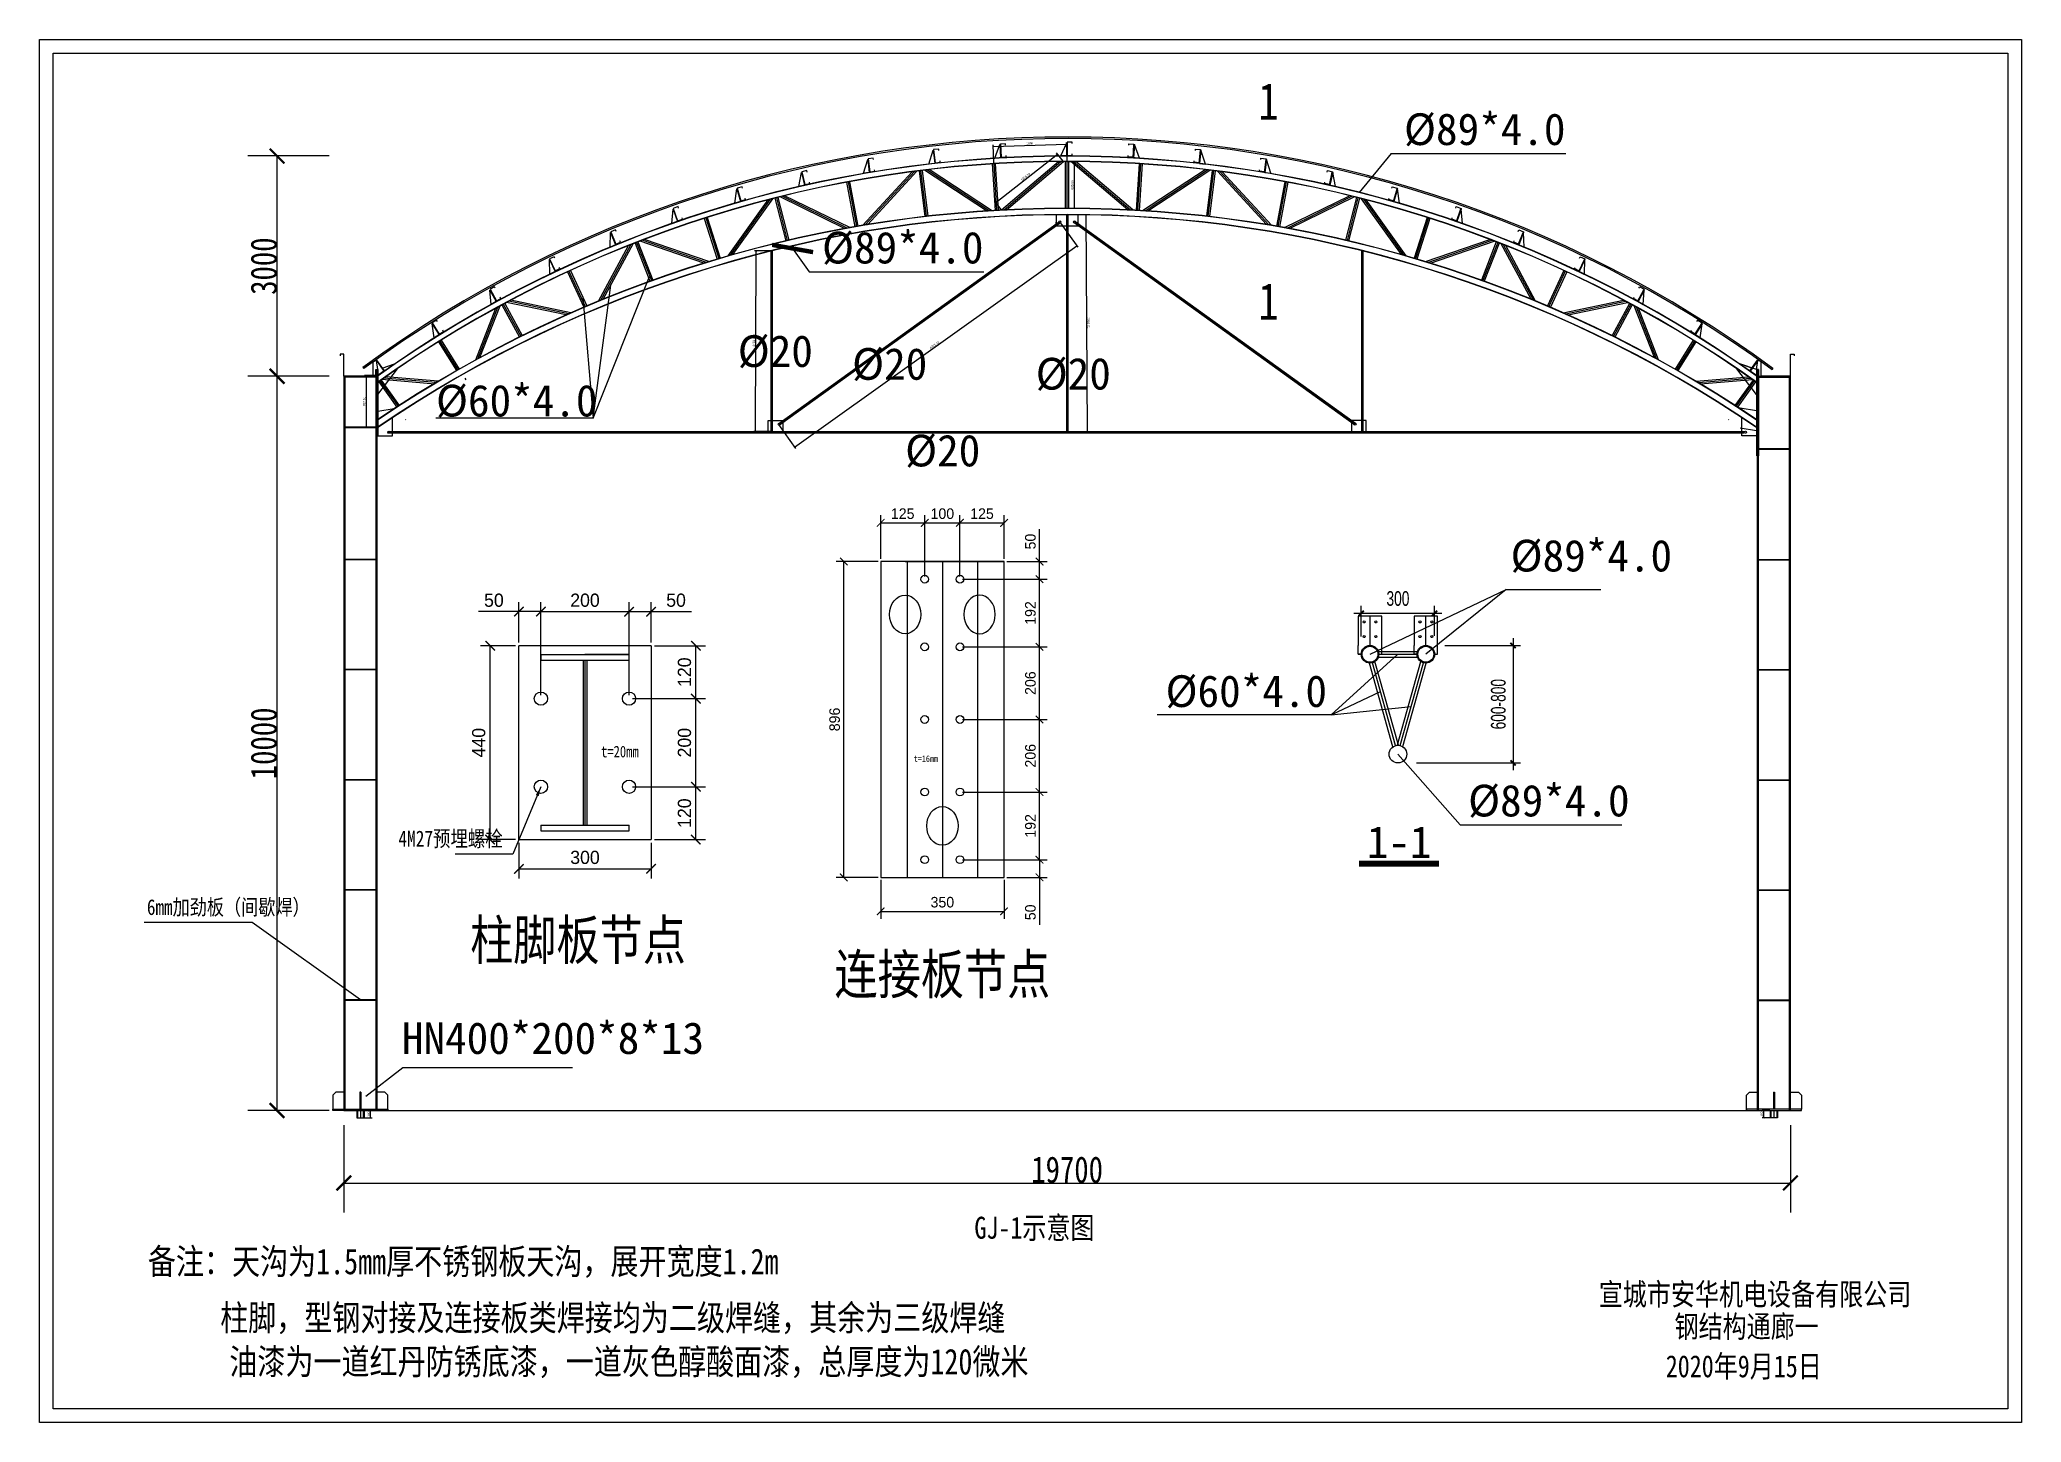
# Model space of a CAD drawing. Header units: millimetres. Extents: x 92079 to 624077, y -488988 to -181668.
# Drawn here: x 92079 to 119066, y -370951 to -352119 of the extents above; entities that cross this region are included whole.
import ezdxf

# ---------------------------------------------------------------- set-up
doc = ezdxf.new("R2010")
doc.units = ezdxf.units.MM
doc.header["$PDMODE"] = 1
for name, color, linetype in [('DIM', 3, 'Continuous'), ('PUB_TEXT', 7, 'Continuous'), ('粗线', 7, 'Continuous')]:
    doc.layers.add(name, color=color, linetype=linetype)
doc.styles.add('H1', font='')
doc.styles.add('HCJG_Dim', font='HCJG.shx', dxfattribs={"width": 0.7, "bigfont": 'hztxt.shx'})
doc.styles.get("Standard").update_dxf_attribs({"font": 'qlctxt.shx', "bigfont": 'qlchzt.shx'})
doc.styles.add('STYLE1', font='', dxfattribs={"width": 0.8})
doc.styles.add('仿宋', font='', dxfattribs={"width": 0.8})
doc.styles.get('H1').set_extended_font_data('SimSun')
doc.styles.get('STYLE1').set_extended_font_data('SimSun')
doc.styles.get('仿宋').set_extended_font_data('FangSong_GB2312')
doc.dimstyles.new('HCJG_100_100', dxfattribs={"dimtxt": 300, "dimasz": 100, "dimexe": 100, "dimexo": 250, "dimgap": 100, "dimtad": 1, "dimdec": 0, "dimzin": 0, "dimdsep": 46, "dimtxsty": 'HCJG_Dim', "dimblk": 'ArchTick', "dimcen": 0, "dimdle": 100, "dimclrd": 3, "dimclre": 3, "dimclrt": 7, "dimadec": 0, "dimazin": 0, "dimtfac": 1, "dimtdec": 0, "dimtix": 1, "dimtmove": 2, "dimatfit": 3, "dimfxl": 1, "dimtolj": 1, "dimtzin": 0, "dimarcsym": 0})
doc.dimstyles.new('副本 ISO-25', dxfattribs={"dimtxt": 250, "dimasz": 400, "dimexe": 400, "dimexo": 200, "dimgap": 0.3, "dimtad": 1, "dimtoh": 1, "dimdec": 0, "dimtxsty": '仿宋', "dimblk": 'ARCHTICK', "dimcen": 25, "dimaunit": 1, "dimadec": 3, "dimazin": 0, "dimtfac": 1, "dimtdec": 0, "dimtmove": 0, "dimatfit": 3, "dimldrblk": 'ARCHTICK', "dimfxl": 1, "dimarcsym": 0})
doc.dimstyles.new('大样图Standard', dxfattribs={"dimscale": 120, "dimtxt": 0.25, "dimasz": 0.18, "dimexe": 0.18, "dimexo": 0.0625, "dimgap": 0.09, "dimtad": 1, "dimdsep": 46, "dimtxsty": 'Standard', "dimblk": 'ARCHTICK', "dimcen": 0.09, "dimadec": 0, "dimazin": 0, "dimtfac": 1, "dimtofl": 0, "dimtmove": 0, "dimatfit": 3, "dimfxl": 1, "dimtolj": 1, "dimtzin": 0, "dimarcsym": 0})

msp = doc.modelspace()

# ---------------------------------------------------------------- texts
at = {"layer": 'PUB_TEXT', "style": 'H1'}
for s, p in [('%%C89*4.0', (110658.426, -353554.723)), ('%%C89*4.0', (102732.773, -355167.598)), ('%%C20', (101585.123, -356576.987)), ('%%C20', (103142.403, -356751.737)), ('%%C20', (105642.838, -356884.93)), ('%%C60*4.0', (97476.049, -357251.652)), ('%%C20', (103864.372, -357931.158)), ('%%C89*4.0', (112109.938, -359362.617)), ('%%C60*4.0', (107410.724, -361207.817)), ('%%C89*4.0', (111530.968, -362698.711)), ('1-1', (110151.913, -363263.748)), ('HN400*200*8*13', (97012.522, -365933.378))]:
    msp.add_text(s, height=432, dxfattribs=at).set_placement(p)
at = {"layer": '粗线', "color": 7, "style": 'STYLE1', "width": 0.8}
for s, height, p in [('1', 500.821, (108677.915, -353209.933)), ('1', 500.821, (108677.915, -355935.184)), ('t=16mm', 88.1672, (103982.442, -361955.728)), ('6mm加劲板（间歇焊）', 213.85387, (93540.174, -364040.363)), ('柱脚板节点', 538.6448, (97940.617, -364650.292)), ('连接板节点', 538.6448, (102902.999, -365116.843))]:
    msp.add_text(s, height=height, dxfattribs=at).set_placement(p)
at = {"layer": '粗线', "attachment_point": 1, "style": 'STYLE1'}
for s, insert, char_height in [('GJ-1示意图', (104808.499, -368150.265), 300), ('备注：天沟为1.5mm厚不锈钢板天沟，展开宽度1.2m', (93552.758, -368583.672), 350), ('宣城市安华机电设备有限公司', (113311.44, -369056.203), 300), ('柱脚，型钢对接及连接板类焊接均为二级焊缝，其余为三级焊缝', (94536.967, -369350.305), 350), ('钢结构通廊一', (114342.831, -369494.906), 300), ('油漆为一道红丹防锈底漆，一道灰色醇酸面漆，总厚度为120微米', (94662.087, -369948.594), 350), ('2020年9月15日', (114223.228, -370036.599), 300)]:
    msp.add_mtext_dynamic_manual_height_columns(s, width=980, gutter_width=460, heights=[20], dxfattribs=dict(at, insert=insert, char_height=char_height)).dxf.set("width", 13350.72205)

# ---------------------------------------------------------------- blocks, each defined once
blk = doc.blocks.new('_ArchTick')
at = {"color": 0, "linetype": 'ByBlock', "const_width": 0.15}
blk.add_lwpolyline([(-0.5, -0.5), (0.5, 0.5)], dxfattribs=at)
blk = doc.blocks.new('*D528')
at = {"layer": 'Defpoints', "color": 0}
for p in [(95312, -356704), (96221, -356704), (96221, -366704)]:
    blk.add_point(p, dxfattribs=at)
at = {"layer": '粗线', "color": 0, "lineweight": -2}
for p, q in [((96021, -356704), (94912, -356704)), ((95312, -366704), (95312, -356704)), ((96021, -366704), (94912, -366704))]:
    blk.add_line(p, q, dxfattribs=at)
at = {"layer": '粗线', "color": 0, "lineweight": -2, "xscale": 200, "yscale": 200, "zscale": 200}
for p, rotation in [((95312, -356704), 90), ((95312, -366704), 270)]:
    blk.add_blockref('_ArchTick', p, dxfattribs=dict(at, rotation=rotation))
at = {"layer": '粗线', "color": 0, "insert": (95133, -361704), "char_height": 359, "attachment_point": 5, "rotation": 90, "style": '仿宋'}
blk.add_mtext('10000', dxfattribs=at)
blk = doc.blocks.new('*D529')
at = {"layer": 'Defpoints', "color": 0}
for p in [(96221, -366704), (115921, -366704), (115921, -367691)]:
    blk.add_point(p, dxfattribs=at)
at = {"layer": '粗线', "color": 0, "lineweight": -2}
for p, q in [((96221, -366904), (96221, -368091)), ((115921, -366904), (115921, -368091)), ((96221, -367691), (115921, -367691))]:
    blk.add_line(p, q, dxfattribs=at)
at = {"layer": '粗线', "color": 0, "lineweight": -2, "xscale": 200, "yscale": 200, "zscale": 200, "rotation": 180}
blk.add_blockref('_ArchTick', (96221, -367691), dxfattribs=at)
at = {"layer": '粗线', "color": 0, "lineweight": -2, "xscale": 200, "yscale": 200, "zscale": 200}
blk.add_blockref('_ArchTick', (115921, -367691), dxfattribs=at)
at = {"layer": '粗线', "color": 0, "insert": (106071, -367511), "char_height": 359, "attachment_point": 5, "style": '仿宋'}
blk.add_mtext('19700', dxfattribs=at)
blk = doc.blocks.new('ArchTick')
at = {"color": 0, "const_width": 0.5}
blk.add_lwpolyline([(-0.71, -0.71), (0.71, 0.71)], dxfattribs=at)
blk = doc.blocks.new('*D530')
at = {"layer": 'Defpoints', "color": 0}
for p in [(111076, -359932), (110076, -360498), (111076, -360490)]:
    blk.add_point(p, dxfattribs=at)
at = {"layer": 'DIM', "color": 3, "lineweight": 0}
blk.add_line((109976, -359932), (111176, -359932), dxfattribs=at)
at = {"layer": 'DIM', "color": 3, "lineweight": -2}
for p, q in [((110076, -360248), (110076, -359832)), ((111076, -360240), (111076, -359832))]:
    blk.add_line(p, q, dxfattribs=at)
at = {"layer": 'DIM', "color": 3, "lineweight": 0, "xscale": 50, "yscale": 50, "zscale": 50, "rotation": 180}
blk.add_blockref('ArchTick', (110076, -359932), dxfattribs=at)
at = {"layer": 'DIM', "color": 3, "lineweight": 0, "xscale": 50, "yscale": 50, "zscale": 50}
blk.add_blockref('ArchTick', (111076, -359932), dxfattribs=at)
at = {"layer": 'DIM', "color": 7, "insert": (110576, -359732), "char_height": 200, "attachment_point": 5, "style": 'HCJG_Dim'}
blk.add_mtext('\\A1;300', dxfattribs=at)
blk = doc.blocks.new('*D531')
at = {"layer": 'Defpoints', "color": 0}
for p in [(110963, -360370), (110581, -361970), (112144, -361970)]:
    blk.add_point(p, dxfattribs=at)
at = {"layer": 'DIM', "color": 3, "lineweight": 0}
blk.add_line((112144, -360270), (112144, -362070), dxfattribs=at)
at = {"layer": 'DIM', "color": 3, "lineweight": -2}
for p, q in [((111213, -360370), (112244, -360370)), ((110831, -361970), (112244, -361970))]:
    blk.add_line(p, q, dxfattribs=at)
at = {"layer": 'DIM', "color": 3, "lineweight": 0, "xscale": 50, "yscale": 50, "zscale": 50}
for p, rotation in [((112144, -360370), 90), ((112144, -361970), 270)]:
    blk.add_blockref('ArchTick', p, dxfattribs=dict(at, rotation=rotation))
at = {"layer": 'DIM', "color": 7, "insert": (111944, -361170), "char_height": 200, "attachment_point": 5, "rotation": 90, "style": 'HCJG_Dim'}
blk.add_mtext('\\A1;600-800', dxfattribs=at)
blk = doc.blocks.new('*D527')
at = {"layer": 'Defpoints', "color": 0}
for p in [(95312, -353704), (96221, -353704), (96221, -356704)]:
    blk.add_point(p, dxfattribs=at)
at = {"layer": '粗线', "color": 0, "lineweight": -2}
for p, q in [((96021, -353704), (94912, -353704)), ((95312, -356704), (95312, -353704)), ((96021, -356704), (94912, -356704))]:
    blk.add_line(p, q, dxfattribs=at)
at = {"layer": '粗线', "color": 0, "lineweight": -2, "xscale": 200, "yscale": 200, "zscale": 200}
for p, rotation in [((95312, -353704), 90), ((95312, -356704), 270)]:
    blk.add_blockref('_ArchTick', p, dxfattribs=dict(at, rotation=rotation))
at = {"layer": '粗线', "color": 0, "insert": (95133, -355204), "char_height": 359, "attachment_point": 5, "rotation": 90, "style": '仿宋'}
blk.add_mtext('3000', dxfattribs=at)
blk = doc.blocks.new('*D532')
at = {"layer": 'Defpoints', "color": 0}
for p in [(96496, -366704), (96586, -366704), (96496, -366804)]:
    blk.add_point(p, dxfattribs=at)
at = {"layer": '粗线', "color": 0, "lineweight": -2}
for p, q in [((96504, -366704), (96608, -366704)), ((96586, -366804), (96586, -366704)), ((96504, -366804), (96608, -366804))]:
    blk.add_line(p, q, dxfattribs=at)
at = {"layer": '粗线', "color": 0, "lineweight": -2, "xscale": 21.6, "yscale": 21.6, "zscale": 21.6}
for p, rotation in [((96586, -366704), 90), ((96586, -366804), 270)]:
    blk.add_blockref('_ArchTick', p, dxfattribs=dict(at, rotation=rotation))
at = {"layer": '粗线', "color": 0, "insert": (96560, -366754), "char_height": 30, "attachment_point": 5, "rotation": 90}
blk.add_mtext('\\A1;100', dxfattribs=at)
blk = doc.blocks.new('*D533')
at = {"layer": 'Defpoints', "color": 0}
for p in [(115557, -366704), (115646, -366704), (115646, -366804)]:
    blk.add_point(p, dxfattribs=at)
at = {"layer": '粗线', "color": 0, "lineweight": -2}
for p, q in [((115639, -366704), (115535, -366704)), ((115557, -366804), (115557, -366704)), ((115639, -366804), (115535, -366804))]:
    blk.add_line(p, q, dxfattribs=at)
at = {"layer": '粗线', "color": 0, "lineweight": -2, "xscale": 21.6, "yscale": 21.6, "zscale": 21.6}
for p, rotation in [((115557, -366704), 90), ((115557, -366804), 270)]:
    blk.add_blockref('_ArchTick', p, dxfattribs=dict(at, rotation=rotation))
at = {"layer": '粗线', "color": 0, "insert": (115531, -366754), "char_height": 30, "attachment_point": 5, "rotation": 90}
blk.add_mtext('\\A1;100', dxfattribs=at)
blk = doc.blocks.new('*D534')
at = {"layer": 'Defpoints', "color": 0}
for p in [(96685, -356694), (96524, -357402), (96685, -357402)]:
    blk.add_point(p, dxfattribs=at)
at = {"layer": '粗线', "color": 0, "lineweight": -2}
for p, q in [((96678, -356694), (96502, -356694)), ((96524, -356694), (96524, -357402)), ((96678, -357402), (96502, -357402))]:
    blk.add_line(p, q, dxfattribs=at)
at = {"layer": '粗线', "color": 0, "lineweight": -2, "xscale": 21.6, "yscale": 21.6, "zscale": 21.6}
for p, rotation in [((96524, -356694), 90), ((96524, -357402), 270)]:
    blk.add_blockref('_ArchTick', p, dxfattribs=dict(at, rotation=rotation))
at = {"layer": '粗线', "color": 0, "insert": (96498, -357048), "char_height": 30, "attachment_point": 5, "rotation": 90}
blk.add_mtext('\\A1;707.61', dxfattribs=at)
blk = doc.blocks.new('*D442')
at = {"layer": 'Defpoints', "color": 0}
for p in [(607184.5, -485202), (607410.2, -485202), (607309.5, -485252)]:
    blk.add_point(p, dxfattribs=at)
at = {"layer": '粗线', "color": 0, "lineweight": -2}
for p, q in [((607192, -485202), (607431.8, -485202)), ((607410.2, -485202), (607410.2, -485252)), ((607317, -485252), (607431.8, -485252)), ((607410.2, -485252), (607410.2, -485386.4))]:
    blk.add_line(p, q, dxfattribs=at)
at = {"layer": '粗线', "color": 0, "lineweight": -2, "xscale": 21.6, "yscale": 21.6, "zscale": 21.6}
for p, rotation in [((607410.2, -485202), 90), ((607410.2, -485252), 270)]:
    blk.add_blockref('_ArchTick', p, dxfattribs=dict(at, rotation=rotation))
at = {"layer": '粗线', "color": 0, "insert": (607384.4, -485351.3), "char_height": 30, "attachment_point": 5, "rotation": 90}
blk.add_mtext('\\A1;50', dxfattribs=at)
blk = doc.blocks.new('*D443')
at = {"layer": 'Defpoints', "color": 0}
for p in [(607184.5, -485010), (607410.2, -485010), (607184.5, -485202)]:
    blk.add_point(p, dxfattribs=at)
at = {"layer": '粗线', "color": 0, "lineweight": -2}
for p, q in [((607192, -485010), (607431.8, -485010)), ((607410.2, -485202), (607410.2, -485010)), ((607192, -485202), (607431.8, -485202))]:
    blk.add_line(p, q, dxfattribs=at)
at = {"layer": '粗线', "color": 0, "lineweight": -2, "xscale": 21.6, "yscale": 21.6, "zscale": 21.6}
for p, rotation in [((607410.2, -485010), 90), ((607410.2, -485202), 270)]:
    blk.add_blockref('_ArchTick', p, dxfattribs=dict(at, rotation=rotation))
at = {"layer": '粗线', "color": 0, "insert": (607384.4, -485106), "char_height": 30, "attachment_point": 5, "rotation": 90}
blk.add_mtext('\\A1;192', dxfattribs=at)
blk = doc.blocks.new('*D444')
at = {"layer": 'Defpoints', "color": 0}
for p in [(607184.5, -484804), (607410.2, -484804), (607184.5, -485010)]:
    blk.add_point(p, dxfattribs=at)
at = {"layer": '粗线', "color": 0, "lineweight": -2}
for p, q in [((607192, -484804), (607431.8, -484804)), ((607410.2, -485010), (607410.2, -484804)), ((607192, -485010), (607431.8, -485010))]:
    blk.add_line(p, q, dxfattribs=at)
at = {"layer": '粗线', "color": 0, "lineweight": -2, "xscale": 21.6, "yscale": 21.6, "zscale": 21.6}
for p, rotation in [((607410.2, -484804), 90), ((607410.2, -485010), 270)]:
    blk.add_blockref('_ArchTick', p, dxfattribs=dict(at, rotation=rotation))
at = {"layer": '粗线', "color": 0, "insert": (607384.4, -484907), "char_height": 30, "attachment_point": 5, "rotation": 90}
blk.add_mtext('\\A1;206', dxfattribs=at)
blk = doc.blocks.new('*D445')
at = {"layer": 'Defpoints', "color": 0}
for p in [(607184.5, -484598), (607410.2, -484598), (607184.5, -484804)]:
    blk.add_point(p, dxfattribs=at)
at = {"layer": '粗线', "color": 0, "lineweight": -2}
for p, q in [((607192, -484598), (607431.8, -484598)), ((607410.2, -484804), (607410.2, -484598)), ((607192, -484804), (607431.8, -484804))]:
    blk.add_line(p, q, dxfattribs=at)
at = {"layer": '粗线', "color": 0, "lineweight": -2, "xscale": 21.6, "yscale": 21.6, "zscale": 21.6}
for p, rotation in [((607410.2, -484598), 90), ((607410.2, -484804), 270)]:
    blk.add_blockref('_ArchTick', p, dxfattribs=dict(at, rotation=rotation))
at = {"layer": '粗线', "color": 0, "insert": (607384.4, -484701), "char_height": 30, "attachment_point": 5, "rotation": 90}
blk.add_mtext('\\A1;206', dxfattribs=at)
blk = doc.blocks.new('*D446')
at = {"layer": 'Defpoints', "color": 0}
for p in [(607184.5, -484406), (607410.2, -484406), (607184.5, -484598)]:
    blk.add_point(p, dxfattribs=at)
at = {"layer": '粗线', "color": 0, "lineweight": -2}
for p, q in [((607192, -484406), (607431.8, -484406)), ((607410.2, -484598), (607410.2, -484406)), ((607192, -484598), (607431.8, -484598))]:
    blk.add_line(p, q, dxfattribs=at)
at = {"layer": '粗线', "color": 0, "lineweight": -2, "xscale": 21.6, "yscale": 21.6, "zscale": 21.6}
for p, rotation in [((607410.2, -484406), 90), ((607410.2, -484598), 270)]:
    blk.add_blockref('_ArchTick', p, dxfattribs=dict(at, rotation=rotation))
at = {"layer": '粗线', "color": 0, "insert": (607384.4, -484502), "char_height": 30, "attachment_point": 5, "rotation": 90}
blk.add_mtext('\\A1;192', dxfattribs=at)
blk = doc.blocks.new('*D447')
at = {"layer": 'Defpoints', "color": 0}
for p in [(607309.5, -484356), (607410.2, -484356), (607184.5, -484406)]:
    blk.add_point(p, dxfattribs=at)
at = {"layer": '粗线', "color": 0, "lineweight": -2}
for p, q in [((607410.2, -484356), (607410.2, -484264.2)), ((607317, -484356), (607431.8, -484356)), ((607410.2, -484406), (607410.2, -484356)), ((607192, -484406), (607431.8, -484406))]:
    blk.add_line(p, q, dxfattribs=at)
at = {"layer": '粗线', "color": 0, "lineweight": -2, "xscale": 21.6, "yscale": 21.6, "zscale": 21.6}
for p, rotation in [((607410.2, -484356), 90), ((607410.2, -484406), 270)]:
    blk.add_blockref('_ArchTick', p, dxfattribs=dict(at, rotation=rotation))
at = {"layer": '粗线', "color": 0, "insert": (607384.4, -484299.3), "char_height": 30, "attachment_point": 5, "rotation": 90}
blk.add_mtext('\\A1;50', dxfattribs=at)
blk = doc.blocks.new('*D448')
at = {"layer": 'Defpoints', "color": 0}
for p in [(607084.5, -484246.1), (606959.5, -484356), (607084.5, -484406)]:
    blk.add_point(p, dxfattribs=at)
at = {"layer": '粗线', "color": 0, "lineweight": -2}
for p, q in [((606959.5, -484348.5), (606959.5, -484224.5)), ((606959.5, -484246.1), (607084.5, -484246.1)), ((607084.5, -484398.5), (607084.5, -484224.5))]:
    blk.add_line(p, q, dxfattribs=at)
at = {"layer": '粗线', "color": 0, "lineweight": -2, "xscale": 21.6, "yscale": 21.6, "zscale": 21.6, "rotation": 180}
blk.add_blockref('_ArchTick', (606959.5, -484246.1), dxfattribs=at)
at = {"layer": '粗线', "color": 0, "lineweight": -2, "xscale": 21.6, "yscale": 21.6, "zscale": 21.6}
blk.add_blockref('_ArchTick', (607084.5, -484246.1), dxfattribs=at)
at = {"layer": '粗线', "color": 0, "insert": (607022, -484220.3), "char_height": 30, "attachment_point": 5}
blk.add_mtext('\\A1;125', dxfattribs=at)
blk = doc.blocks.new('*D449')
at = {"layer": 'Defpoints', "color": 0}
for p in [(607184.5, -484246.1), (607084.5, -484406), (607184.5, -484406)]:
    blk.add_point(p, dxfattribs=at)
at = {"layer": '粗线', "color": 0, "lineweight": -2}
for p, q in [((607084.5, -484398.5), (607084.5, -484224.5)), ((607084.5, -484246.1), (607184.5, -484246.1)), ((607184.5, -484398.5), (607184.5, -484224.5))]:
    blk.add_line(p, q, dxfattribs=at)
at = {"layer": '粗线', "color": 0, "lineweight": -2, "xscale": 21.6, "yscale": 21.6, "zscale": 21.6, "rotation": 180}
blk.add_blockref('_ArchTick', (607084.5, -484246.1), dxfattribs=at)
at = {"layer": '粗线', "color": 0, "lineweight": -2, "xscale": 21.6, "yscale": 21.6, "zscale": 21.6}
blk.add_blockref('_ArchTick', (607184.5, -484246.1), dxfattribs=at)
at = {"layer": '粗线', "color": 0, "insert": (607134.5, -484220.3), "char_height": 30, "attachment_point": 5}
blk.add_mtext('\\A1;100', dxfattribs=at)
blk = doc.blocks.new('*D450')
at = {"layer": 'Defpoints', "color": 0}
for p in [(607309.5, -484246.1), (607309.5, -484356), (607184.5, -484406)]:
    blk.add_point(p, dxfattribs=at)
at = {"layer": '粗线', "color": 0, "lineweight": -2}
for p, q in [((607184.5, -484398.5), (607184.5, -484224.5)), ((607184.5, -484246.1), (607309.5, -484246.1)), ((607309.5, -484348.5), (607309.5, -484224.5))]:
    blk.add_line(p, q, dxfattribs=at)
at = {"layer": '粗线', "color": 0, "lineweight": -2, "xscale": 21.6, "yscale": 21.6, "zscale": 21.6, "rotation": 180}
blk.add_blockref('_ArchTick', (607184.5, -484246.1), dxfattribs=at)
at = {"layer": '粗线', "color": 0, "lineweight": -2, "xscale": 21.6, "yscale": 21.6, "zscale": 21.6}
blk.add_blockref('_ArchTick', (607309.5, -484246.1), dxfattribs=at)
at = {"layer": '粗线', "color": 0, "insert": (607247, -484220.3), "char_height": 30, "attachment_point": 5}
blk.add_mtext('\\A1;125', dxfattribs=at)
blk = doc.blocks.new('*D451')
at = {"layer": 'Defpoints', "color": 0}
for p in [(606854.8, -484356), (606959.5, -484356), (606959.5, -485252)]:
    blk.add_point(p, dxfattribs=at)
at = {"layer": '粗线', "color": 0, "lineweight": -2}
for p, q in [((606952, -484356), (606833.2, -484356)), ((606854.8, -485252), (606854.8, -484356)), ((606952, -485252), (606833.2, -485252))]:
    blk.add_line(p, q, dxfattribs=at)
at = {"layer": '粗线', "color": 0, "lineweight": -2, "xscale": 21.6, "yscale": 21.6, "zscale": 21.6}
for p, rotation in [((606854.8, -484356), 90), ((606854.8, -485252), 270)]:
    blk.add_blockref('_ArchTick', p, dxfattribs=dict(at, rotation=rotation))
at = {"layer": '粗线', "color": 0, "insert": (606829, -484804), "char_height": 30, "attachment_point": 5, "rotation": 90}
blk.add_mtext('\\A1;896', dxfattribs=at)
blk = doc.blocks.new('*D452')
at = {"layer": 'Defpoints', "color": 0}
for p in [(606959.5, -485252), (607309.5, -485252), (607309.5, -485348.5)]:
    blk.add_point(p, dxfattribs=at)
at = {"layer": '粗线', "color": 0, "lineweight": -2}
for p, q in [((606959.5, -485259.5), (606959.5, -485370.1)), ((607309.5, -485259.5), (607309.5, -485370.1)), ((606959.5, -485348.5), (607309.5, -485348.5))]:
    blk.add_line(p, q, dxfattribs=at)
at = {"layer": '粗线', "color": 0, "lineweight": -2, "xscale": 21.6, "yscale": 21.6, "zscale": 21.6, "rotation": 180}
blk.add_blockref('_ArchTick', (606959.5, -485348.5), dxfattribs=at)
at = {"layer": '粗线', "color": 0, "lineweight": -2, "xscale": 21.6, "yscale": 21.6, "zscale": 21.6}
blk.add_blockref('_ArchTick', (607309.5, -485348.5), dxfattribs=at)
at = {"layer": '粗线', "color": 0, "insert": (607134.5, -485322.7), "char_height": 30, "attachment_point": 5}
blk.add_mtext('\\A1;350', dxfattribs=at)
blk = doc.blocks.new('*D454')
at = {"layer": 'Defpoints', "color": 0}
for p in [(600636.3, -483748.9), (600788, -483748.9), (600686.3, -483868.9)]:
    blk.add_point(p, dxfattribs=at)
at = {"layer": '粗线', "color": 0, "lineweight": -2}
for p, q in [((600643.8, -483748.9), (600809.6, -483748.9)), ((600788, -483868.9), (600788, -483748.9)), ((600693.8, -483868.9), (600809.6, -483868.9))]:
    blk.add_line(p, q, dxfattribs=at)
at = {"layer": '粗线', "color": 0, "lineweight": -2, "xscale": 21.6, "yscale": 21.6, "zscale": 21.6}
for p, rotation in [((600788, -483748.9), 90), ((600788, -483868.9), 270)]:
    blk.add_blockref('_ArchTick', p, dxfattribs=dict(at, rotation=rotation))
at = {"layer": '粗线', "color": 0, "insert": (600762.2, -483808.9), "char_height": 30, "attachment_point": 5, "rotation": 90}
blk.add_mtext('\\A1;120', dxfattribs=at)
blk = doc.blocks.new('*D455')
at = {"layer": 'Defpoints', "color": 0}
for p in [(600636.3, -483548.9), (600788, -483548.9), (600636.3, -483748.9)]:
    blk.add_point(p, dxfattribs=at)
at = {"layer": '粗线', "color": 0, "lineweight": -2}
for p, q in [((600643.8, -483548.9), (600809.6, -483548.9)), ((600788, -483748.9), (600788, -483548.9)), ((600643.8, -483748.9), (600809.6, -483748.9))]:
    blk.add_line(p, q, dxfattribs=at)
at = {"layer": '粗线', "color": 0, "lineweight": -2, "xscale": 21.6, "yscale": 21.6, "zscale": 21.6}
for p, rotation in [((600788, -483548.9), 90), ((600788, -483748.9), 270)]:
    blk.add_blockref('_ArchTick', p, dxfattribs=dict(at, rotation=rotation))
at = {"layer": '粗线', "color": 0, "insert": (600762.2, -483648.9), "char_height": 30, "attachment_point": 5, "rotation": 90}
blk.add_mtext('\\A1;200', dxfattribs=at)
blk = doc.blocks.new('*D456')
at = {"layer": 'Defpoints', "color": 0}
for p in [(600686.3, -483428.9), (600788, -483428.9), (600636.3, -483548.9)]:
    blk.add_point(p, dxfattribs=at)
at = {"layer": '粗线', "color": 0, "lineweight": -2}
for p, q in [((600693.8, -483428.9), (600809.6, -483428.9)), ((600788, -483548.9), (600788, -483428.9)), ((600643.8, -483548.9), (600809.6, -483548.9))]:
    blk.add_line(p, q, dxfattribs=at)
at = {"layer": '粗线', "color": 0, "lineweight": -2, "xscale": 21.6, "yscale": 21.6, "zscale": 21.6}
for p, rotation in [((600788, -483428.9), 90), ((600788, -483548.9), 270)]:
    blk.add_blockref('_ArchTick', p, dxfattribs=dict(at, rotation=rotation))
at = {"layer": '粗线', "color": 0, "insert": (600762.2, -483488.9), "char_height": 30, "attachment_point": 5, "rotation": 90}
blk.add_mtext('\\A1;120', dxfattribs=at)
blk = doc.blocks.new('*D457')
at = {"layer": 'Defpoints', "color": 0}
for p in [(600436.3, -483351.5), (600386.3, -483428.9), (600436.3, -483548.9)]:
    blk.add_point(p, dxfattribs=at)
at = {"layer": '粗线', "color": 0, "lineweight": -2}
for p, q in [((600386.3, -483421.4), (600386.3, -483329.9)), ((600436.3, -483541.4), (600436.3, -483329.9)), ((600386.3, -483351.5), (600294.5, -483351.5)), ((600436.3, -483351.5), (600386.3, -483351.5))]:
    blk.add_line(p, q, dxfattribs=at)
at = {"layer": '粗线', "color": 0, "lineweight": -2, "xscale": 21.6, "yscale": 21.6, "zscale": 21.6, "rotation": 180}
blk.add_blockref('_ArchTick', (600386.3, -483351.5), dxfattribs=at)
at = {"layer": '粗线', "color": 0, "lineweight": -2, "xscale": 21.6, "yscale": 21.6, "zscale": 21.6}
blk.add_blockref('_ArchTick', (600436.3, -483351.5), dxfattribs=at)
at = {"layer": '粗线', "color": 0, "insert": (600329.6, -483325.7), "char_height": 30, "attachment_point": 5}
blk.add_mtext('\\A1;50', dxfattribs=at)
blk = doc.blocks.new('*D458')
at = {"layer": 'Defpoints', "color": 0}
for p in [(600636.3, -483351.5), (600436.3, -483548.9), (600636.3, -483548.9)]:
    blk.add_point(p, dxfattribs=at)
at = {"layer": '粗线', "color": 0, "lineweight": -2}
for p, q in [((600436.3, -483541.4), (600436.3, -483329.9)), ((600636.3, -483541.4), (600636.3, -483329.9)), ((600436.3, -483351.5), (600636.3, -483351.5))]:
    blk.add_line(p, q, dxfattribs=at)
at = {"layer": '粗线', "color": 0, "lineweight": -2, "xscale": 21.6, "yscale": 21.6, "zscale": 21.6, "rotation": 180}
blk.add_blockref('_ArchTick', (600436.3, -483351.5), dxfattribs=at)
at = {"layer": '粗线', "color": 0, "lineweight": -2, "xscale": 21.6, "yscale": 21.6, "zscale": 21.6}
blk.add_blockref('_ArchTick', (600636.3, -483351.5), dxfattribs=at)
at = {"layer": '粗线', "color": 0, "insert": (600536.3, -483325.7), "char_height": 30, "attachment_point": 5}
blk.add_mtext('\\A1;200', dxfattribs=at)
blk = doc.blocks.new('*D459')
at = {"layer": 'Defpoints', "color": 0}
for p in [(600686.3, -483351.5), (600686.3, -483428.9), (600636.3, -483548.9)]:
    blk.add_point(p, dxfattribs=at)
at = {"layer": '粗线', "color": 0, "lineweight": -2}
for p, q in [((600636.3, -483541.4), (600636.3, -483329.9)), ((600686.3, -483421.4), (600686.3, -483329.9)), ((600636.3, -483351.5), (600686.3, -483351.5)), ((600686.3, -483351.5), (600778.1, -483351.5))]:
    blk.add_line(p, q, dxfattribs=at)
at = {"layer": '粗线', "color": 0, "lineweight": -2, "xscale": 21.6, "yscale": 21.6, "zscale": 21.6, "rotation": 180}
blk.add_blockref('_ArchTick', (600636.3, -483351.5), dxfattribs=at)
at = {"layer": '粗线', "color": 0, "lineweight": -2, "xscale": 21.6, "yscale": 21.6, "zscale": 21.6}
blk.add_blockref('_ArchTick', (600686.3, -483351.5), dxfattribs=at)
at = {"layer": '粗线', "color": 0, "insert": (600743, -483325.7), "char_height": 30, "attachment_point": 5}
blk.add_mtext('\\A1;50', dxfattribs=at)
blk = doc.blocks.new('*D460')
at = {"layer": 'Defpoints', "color": 0}
for p in [(600321, -483428.9), (600386.3, -483428.9), (600386.3, -483868.9)]:
    blk.add_point(p, dxfattribs=at)
at = {"layer": '粗线', "color": 0, "lineweight": -2}
for p, q in [((600378.8, -483428.9), (600299.4, -483428.9)), ((600321, -483868.9), (600321, -483428.9)), ((600378.8, -483868.9), (600299.4, -483868.9))]:
    blk.add_line(p, q, dxfattribs=at)
at = {"layer": '粗线', "color": 0, "lineweight": -2, "xscale": 21.6, "yscale": 21.6, "zscale": 21.6}
for p, rotation in [((600321, -483428.9), 90), ((600321, -483868.9), 270)]:
    blk.add_blockref('_ArchTick', p, dxfattribs=dict(at, rotation=rotation))
at = {"layer": '粗线', "color": 0, "insert": (600295.2, -483648.9), "char_height": 30, "attachment_point": 5, "rotation": 90}
blk.add_mtext('\\A1;440', dxfattribs=at)
blk = doc.blocks.new('*D461')
at = {"layer": 'Defpoints', "color": 0}
for p in [(600386.3, -483868.9), (600686.3, -483868.9), (600686.3, -483935.3)]:
    blk.add_point(p, dxfattribs=at)
at = {"layer": '粗线', "color": 0, "lineweight": -2}
for p, q in [((600386.3, -483876.4), (600386.3, -483956.9)), ((600686.3, -483876.4), (600686.3, -483956.9)), ((600386.3, -483935.3), (600686.3, -483935.3))]:
    blk.add_line(p, q, dxfattribs=at)
at = {"layer": '粗线', "color": 0, "lineweight": -2, "xscale": 21.6, "yscale": 21.6, "zscale": 21.6, "rotation": 180}
blk.add_blockref('_ArchTick', (600386.3, -483935.3), dxfattribs=at)
at = {"layer": '粗线', "color": 0, "lineweight": -2, "xscale": 21.6, "yscale": 21.6, "zscale": 21.6}
blk.add_blockref('_ArchTick', (600686.3, -483935.3), dxfattribs=at)
at = {"layer": '粗线', "color": 0, "insert": (600536.3, -483909.5), "char_height": 30, "attachment_point": 5}
blk.add_mtext('\\A1;300', dxfattribs=at)
blk = doc.blocks.new('*D554')
at = {"layer": 'Defpoints', "color": 0}
for p in [(106071, -353780), (106071, -354416), (106166, -354416)]:
    blk.add_point(p, dxfattribs=at)
at = {"layer": '粗线', "color": 0, "lineweight": -2}
for p, q in [((106079, -353780), (106187, -353780)), ((106166, -353780), (106166, -354416)), ((106079, -354416), (106187, -354416))]:
    blk.add_line(p, q, dxfattribs=at)
at = {"layer": '粗线', "color": 0, "lineweight": -2, "xscale": 21.6, "yscale": 21.6, "zscale": 21.6}
for p, rotation in [((106166, -353780), 90), ((106166, -354416), 270)]:
    blk.add_blockref('_ArchTick', p, dxfattribs=dict(at, rotation=rotation))
at = {"layer": '粗线', "color": 0, "insert": (106140, -354098), "char_height": 30, "attachment_point": 5, "rotation": 90}
blk.add_mtext('\\A1;635.56', dxfattribs=at)
blk = doc.blocks.new('*D555')
at = {"layer": 'Defpoints', "color": 0}
for p in [(106064, -353543), (106071, -353780), (105072, -353811)]:
    blk.add_point(p, dxfattribs=at)
at = {"layer": '粗线', "color": 0, "lineweight": -2}
for p, q in [((106071, -353773), (106063, -353521)), ((105064, -353574), (106064, -353543)), ((105072, -353803), (105064, -353552))]:
    blk.add_line(p, q, dxfattribs=at)
at = {"layer": '粗线', "color": 0, "lineweight": -2, "xscale": 21.6, "yscale": 21.6, "zscale": 21.6}
for p, rotation in [((105064, -353574), 181.7740733850269), ((106064, -353543), 1.774073385026833)]:
    blk.add_blockref('_ArchTick', p, dxfattribs=dict(at, rotation=rotation))
at = {"layer": '粗线', "color": 0, "insert": (105563, -353533), "char_height": 30, "attachment_point": 5, "rotation": 1.7741}
blk.add_mtext('\\A1;1000', dxfattribs=at)
blk = doc.blocks.new('*D556')
at = {"layer": 'Defpoints', "color": 0}
for p in [(105941, -353679), (106020, -353780), (105178, -354439)]:
    blk.add_point(p, dxfattribs=at)
at = {"layer": '粗线', "color": 0, "lineweight": -2}
for p, q in [((105098, -354338), (105941, -353679)), ((106016, -353774), (105928, -353662)), ((105173, -354434), (105085, -354321))]:
    blk.add_line(p, q, dxfattribs=at)
at = {"layer": '粗线', "color": 0, "lineweight": -2, "xscale": 21.6, "yscale": 21.6, "zscale": 21.6}
for p, rotation in [((105941, -353679), 38.04866219376152), ((105098, -354338), 218.0486621937615)]:
    blk.add_blockref('_ArchTick', p, dxfattribs=dict(at, rotation=rotation))
at = {"layer": '粗线', "color": 0, "insert": (105504, -353988), "char_height": 30, "attachment_point": 5, "rotation": 38.0487}
blk.add_mtext('\\A1;1069.78', dxfattribs=at)
blk = doc.blocks.new('*D557')
at = {"layer": 'Defpoints', "color": 0}
for p in [(105980, -354616), (106203, -354929), (102135, -357356)]:
    blk.add_point(p, dxfattribs=at)
at = {"layer": '粗线', "color": 0, "lineweight": -2}
for p, q in [((105984, -354622), (106216, -354947)), ((102358, -357669), (106203, -354929)), ((102140, -357362), (102371, -357687))]:
    blk.add_line(p, q, dxfattribs=at)
at = {"layer": '粗线', "color": 0, "lineweight": -2, "xscale": 21.6, "yscale": 21.6, "zscale": 21.6}
for p, rotation in [((106203, -354929), 35.47554316676828), ((102358, -357669), 215.4755431667683)]:
    blk.add_blockref('_ArchTick', p, dxfattribs=dict(at, rotation=rotation))
at = {"layer": '粗线', "color": 0, "insert": (104266, -356278), "char_height": 30, "attachment_point": 5, "rotation": 35.4755}
blk.add_mtext('\\A1;4721.12', dxfattribs=at)
blk = doc.blocks.new('*D558')
at = {"layer": 'Defpoints', "color": 0}
for p in [(106061, -354504), (106329, -354502), (106081, -357456)]:
    blk.add_point(p, dxfattribs=at)
at = {"layer": '粗线', "color": 0, "lineweight": -2}
for p, q in [((106069, -354504), (106350, -354502)), ((106349, -357454), (106329, -354502)), ((106089, -357456), (106370, -357454))]:
    blk.add_line(p, q, dxfattribs=at)
at = {"layer": '粗线', "color": 0, "lineweight": -2, "xscale": 21.6, "yscale": 21.6, "zscale": 21.6}
for p, rotation in [((106329, -354502), 90.38815820913834), ((106349, -357454), 270.3881582091383)]:
    blk.add_blockref('_ArchTick', p, dxfattribs=dict(at, rotation=rotation))
at = {"layer": '粗线', "color": 0, "insert": (106365, -355978), "char_height": 30, "attachment_point": 5, "rotation": 270.3882}
blk.add_mtext('\\A1;2952.21', dxfattribs=at)
blk = doc.blocks.new('*D559')
at = {"layer": 'Defpoints', "color": 0}
for p in [(101836, -354994), (102060, -354995), (102050, -357456)]:
    blk.add_point(p, dxfattribs=at)
at = {"layer": '粗线', "color": 0, "lineweight": -2}
for p, q in [((102053, -354995), (101815, -354994)), ((101826, -357455), (101836, -354994)), ((102043, -357456), (101805, -357455))]:
    blk.add_line(p, q, dxfattribs=at)
at = {"layer": '粗线', "color": 0, "lineweight": -2, "xscale": 21.6, "yscale": 21.6, "zscale": 21.6}
for p, rotation in [((101836, -354994), 89.76721826401032), ((101826, -357455), 269.7672182640103)]:
    blk.add_blockref('_ArchTick', p, dxfattribs=dict(at, rotation=rotation))
at = {"layer": '粗线', "color": 0, "insert": (101805, -356224), "char_height": 30, "attachment_point": 5, "rotation": 89.7672}
blk.add_mtext('\\A1;2461.36', dxfattribs=at)
blk = doc.blocks.new('A$C63D77DBD')
at = {"layer": '粗线', "color": 7}
for p, q in [((145.53, 1030.337), (145.53, 134.337)), ((495.53, 1030.337), (145.53, 1030.337)), ((215.03, 1030.337), (495.53, 1030.337)), ((220.53, 1030.337), (220.53, 134.337)), ((320.53, 1030.337), (320.53, 134.337)), ((420.53, 1030.337), (420.53, 134.337)), ((495.53, 134.337), (495.53, 1030.337)), ((145.53, 134.337), (495.53, 134.337))]:
    blk.add_line(p, q, dxfattribs=at)
for centre in [(270.53, 980.337), (370.53, 980.337), (270.53, 788.337), (370.53, 788.337), (270.53, 582.337), (370.53, 582.337), (270.53, 376.337), (370.53, 376.337), (270.53, 184.337), (370.53, 184.337)]:
    blk.add_circle(centre, 11, dxfattribs=at)
for centre in [(215.03, 880.337), (320.53, 280.337)]:
    blk.add_ellipse(centre, major_axis=(0, -55), ratio=0.80909091, dxfattribs=at)
at = {"layer": '粗线', "color": 7, "extrusion": (0, 0, -1)}
blk.add_ellipse((426.03, 880.337), major_axis=(0, -55), ratio=0.80909091, dxfattribs=at)
at = {"layer": '粗线', "color": 7}
for base, p1, p2, picture, middle in [((270.53, 1140.225), (145.53, 1030.337), (270.53, 980.337), '*D448', (208.03, 1166.025)), ((370.53, 1140.225), (270.53, 980.337), (370.53, 980.337), '*D449', (320.53, 1166.025)), ((495.53, 1140.225), (370.53, 980.337), (495.53, 1030.337), '*D450', (433.03, 1166.025)), ((495.53, 37.874), (145.53, 134.337), (495.53, 134.337), '*D452', (320.53, 63.674))]:
    dim = blk.add_linear_dim(base=base, p1=p1, p2=p2, dimstyle='大样图Standard', dxfattribs=at)
    dim.commit()
    dim.dimension.update_dxf_attribs({"geometry": picture, "text_midpoint": middle, "insert": (-606814.017, 485386.355)})
for base, p1, p2, picture, middle in [((596.218, 1030.337), (370.53, 980.337), (495.53, 1030.337), '*D447', (570.418, 1087.022)), ((40.8, 1030.337), (145.53, 134.337), (145.53, 1030.337), '*D451', (15, 582.337)), ((596.218, 980.337), (370.53, 788.337), (370.53, 980.337), '*D446', (570.418, 884.337)), ((596.218, 788.337), (370.53, 582.337), (370.53, 788.337), '*D445', (570.418, 685.337)), ((596.218, 582.337), (370.53, 376.337), (370.53, 582.337), '*D444', (570.418, 479.337)), ((596.218, 376.337), (370.53, 184.337), (370.53, 376.337), '*D443', (570.418, 280.337))]:
    dim = blk.add_linear_dim(base=base, p1=p1, p2=p2, angle=270, dimstyle='大样图Standard', dxfattribs=at)
    dim.commit()
    dim.dimension.update_dxf_attribs({"geometry": picture, "text_midpoint": middle, "insert": (-606814.017, 485386.355)})
dim = blk.add_linear_dim(base=(596.218, 184.337), p1=(495.53, 134.337), p2=(370.53, 184.337), angle=270, dimstyle='大样图Standard', dxfattribs=at)
dim.commit()
dim.dimension.update_dxf_attribs({"geometry": '*D442', "text_midpoint": (596.218, 35.086), "dimtype": 128, "insert": (-606814.017, 485386.355)})
blk = doc.blocks.new('A$C06E42FF0')
at = {"layer": '粗线', "color": 7}
for p, q in [((578.464, 527.987), (278.464, 527.987)), ((278.464, 87.987), (278.464, 527.987)), ((328.464, 527.987), (308.464, 527.987)), ((428.464, 527.987), (328.464, 527.987)), ((328.464, 507.987), (528.464, 507.987)), ((328.464, 507.987), (328.464, 494.987)), ((328.464, 494.987), (528.464, 494.987)), ((424.464, 494.987), (424.464, 120.987)), ((528.464, 507.987), (428.464, 507.987)), ((428.464, 494.987), (428.464, 120.987)), ((432.464, 494.987), (432.464, 120.987)), ((528.464, 494.987), (528.464, 507.987)), ((578.464, 527.987), (578.464, 87.987)), ((328.464, 120.987), (528.464, 120.987)), ((328.464, 120.987), (328.464, 107.987)), ((328.464, 107.987), (528.464, 107.987)), ((528.464, 107.987), (528.464, 120.987)), ((278.464, 87.987), (578.464, 87.987))]:
    blk.add_line(p, q, dxfattribs=at)
for centre in [(328.464, 407.987), (528.464, 407.987), (328.464, 207.987), (528.464, 207.987)]:
    blk.add_circle(centre, 15, dxfattribs=at)
at = {"layer": '粗线', "color": 7, "style": 'STYLE1', "width": 0.8}
for s, height, p in [('t=20mm', 26.2551, (464.809, 274.697)), ('4M27预埋螺栓', 36.1773, (4.967, 72.241))]:
    blk.add_text(s, height=height, dxfattribs=at).set_placement(p)
at = {"layer": '粗线', "color": 7}
dim = blk.add_linear_dim(base=(328.464, 605.378), p1=(278.464, 527.987), p2=(328.464, 407.987), dimstyle='大样图Standard', dxfattribs=at)
dim.commit()
dim.dimension.update_dxf_attribs({"geometry": '*D457', "text_midpoint": (221.778, 605.378), "dimtype": 128, "insert": (-600107.839, 483956.895)})
for base, p1, p2, picture, middle in [((528.464, 605.378), (328.464, 407.987), (528.464, 407.987), '*D458', (428.464, 631.178)), ((578.464, 605.378), (528.464, 407.987), (578.464, 527.987), '*D459', (635.149, 631.178))]:
    dim = blk.add_linear_dim(base=base, p1=p1, p2=p2, dimstyle='大样图Standard', dxfattribs=at)
    dim.commit()
    dim.dimension.update_dxf_attribs({"geometry": picture, "text_midpoint": middle, "insert": (-600107.839, 483956.895)})
for p2, distance, picture, middle in [((278.464, 527.987), 65.349, '*D460', (187.314, 307.987)), ((578.464, 87.987), -66.387, '*D461', (428.464, 47.4))]:
    dim = blk.add_aligned_dim(p1=(278.464, 87.987), p2=p2, distance=distance, dimstyle='大样图Standard', dxfattribs=at)
    dim.commit()
    dim.dimension.update_dxf_attribs({"geometry": picture, "text_midpoint": middle, "insert": (-600107.839, 483956.895)})
for base, p1, p2, picture, middle in [((680.117, 527.987), (528.464, 407.987), (578.464, 527.987), '*D456', (654.317, 467.987)), ((680.117, 407.987), (528.464, 207.987), (528.464, 407.987), '*D455', (654.317, 307.987)), ((680.117, 207.987), (578.464, 87.987), (528.464, 207.987), '*D454', (654.317, 147.987))]:
    dim = blk.add_linear_dim(base=base, p1=p1, p2=p2, angle=270, dimstyle='大样图Standard', dxfattribs=at)
    dim.commit()
    dim.dimension.update_dxf_attribs({"geometry": picture, "text_midpoint": middle, "insert": (-600107.839, 483956.895)})
blk.add_leader([(328.464, 207.987), (264.667, 54.91), (133.566, 54.91)], dimstyle='大样图Standard', override={"dimgap": 0.09, "dimtad": 0}, dxfattribs=at)

# ---------------------------------------------------------------- dimensions: what is measured, and where the dimension line sits
at = {"layer": 'DIM'}
dim = msp.add_linear_dim(base=(111076.212, -359931.58), p1=(110075.906, -360498.377), p2=(111076.212, -360489.891), text='300', dimstyle='HCJG_100_100', override={"dimtxt": 200, "dimasz": 50, "dimlwd": 0}, dxfattribs=at)
dim.commit()
dim.dimension.update_dxf_attribs({"geometry": '*D530', "text_midpoint": (110576.059, -359731.58)})
dim = msp.add_linear_dim(base=(112144.337, -361969.901), p1=(110962.6, -360370.061), p2=(110580.837, -361969.901), angle=90, text='600-800', dimstyle='HCJG_100_100', override={"dimtxt": 200, "dimasz": 50, "dimlwd": 0}, dxfattribs=at)
dim.commit()
dim.dimension.update_dxf_attribs({"geometry": '*D531', "text_midpoint": (111944.337, -361169.981)})
at = {"layer": '粗线', "color": 7}
for p1, p2, distance, picture, middle in [((105071.783, -353810.966), (106071.304, -353780.007), 237.293, '*D555', (105563.399, -353532.52)), ((105177.688, -354439.429), (106020.129, -353780.088), 128.515, '*D556', (105503.799, -353988.238)), ((106071.304, -353780.007), (106071.304, -354415.563), 94.566, '*D554', (106140.07, -354097.785)), ((106081.304, -357456.163), (106061.304, -354504.022), -267.444, '*D558', (106364.541, -355978.106)), ((102135.304, -357356.163), (105980.009, -354616.237), -384.429, '*D557', (104265.789, -356278.255)), ((102050.304, -357456.163), (102060.304, -354994.825), 224.192, '*D559', (101805.314, -356224.479)), ((96685.304, -356694.069), (96685.304, -357401.68), -161.382, '*D534', (96498.122, -357047.875)), ((96496.304, -366804.007), (96496.304, -366704.007), -89.644, '*D532', (96560.148, -366754.007)), ((115646.304, -366804.007), (115646.304, -366704.007), 89.644, '*D533', (115530.86, -366754.007))]:
    dim = msp.add_aligned_dim(p1=p1, p2=p2, distance=distance, dimstyle='大样图Standard', dxfattribs=at)
    dim.commit()
    dim.dimension.update_dxf_attribs({"geometry": picture, "text_midpoint": middle})
for p1, p2, distance, picture, middle in [((96221.304, -356704.007), (96221.304, -353704.007), 908.895, '*D527', (95132.608, -355204.007)), ((96221.304, -366704.007), (96221.304, -356704.007), 908.895, '*D528', (95132.608, -361704.007)), ((96221.304, -366704.007), (115921.304, -366704.007), -986.572, '*D529', (106071.304, -367510.78))]:
    dim = msp.add_aligned_dim(p1=p1, p2=p2, distance=distance, dimstyle='副本 ISO-25', override={"dimtxt": 359, "dimasz": 200}, dxfattribs=at)
    dim.commit()
    dim.dimension.update_dxf_attribs({"geometry": picture, "text_midpoint": middle})

# ---------------------------------------------------------------- linework, layer by layer
for p, q in [((110481.798, -353670.179), (110050.08, -354201.077)), ((110481.798, -353670.179), (112860.69, -353670.179)), ((99615.248, -357275.416), (100384.89, -355346.091)), ((102556.145, -355283.054), (104935.037, -355283.054)), ((99475.065, -355629.305), (99615.248, -357275.416)), ((99615.248, -357275.416), (99855.458, -355463.373)), ((99615.248, -357275.416), (97473.234, -357275.416)), ((110195.605, -360489.891), (112051.102, -359608.753)), ((112051.102, -359608.753), (110956.212, -360489.891)), ((110575.909, -360489.891), (109668.553, -361316.164)), ((110309.429, -360451.891), (110842.388, -360451.891)), ((110309.429, -360527.891), (110842.388, -360527.891)), ((110315.605, -360489.891), (110836.212, -360489.891)), ((110508.661, -361750.615), (110189.66, -360609.744)), ((110543.595, -361734.435), (110227.919, -360605.458)), ((110581.854, -361730.15), (110262.852, -360589.278)), ((110571.626, -361724.202), (110888.965, -360589.278)), ((110608.223, -361734.435), (110923.898, -360605.458)), ((110644.819, -361744.668), (110962.158, -360609.744)), ((109668.553, -361316.164), (110337.053, -360995.762)), ((109668.553, -361316.164), (107295.567, -361316.164)), ((109668.553, -361316.164), (110757.405, -361200.903)), ((110575.909, -361850.003), (111423.621, -362814.166)), ((111423.621, -362814.166), (113623.211, -362814.166))]:
    msp.add_line(p, q)
at = {"const_width": 80}
msp.add_lwpolyline([(110047.208, -363342.226), (111133.399, -363342.226)], dxfattribs=at)
for centre, radius in [((110195.605, -360489.891), 120), ((110195.605, -360489.891), 120), ((110195.605, -360489.891), 108), ((110195.605, -360489.891), 108), ((110956.212, -360489.891), 120), ((110956.212, -360489.891), 108), ((110575.909, -361850.003), 120)]:
    msp.add_circle(centre, radius)
at = {"layer": '粗线', "color": 7}
for p, q in [((105985.37, -353704.008), (106065.304, -353524.007)), ((106071.304, -353524.007), (106065.304, -353524.007)), ((106065.304, -353524.007), (106065.37, -353704.008)), ((106071.304, -353704.007), (106071.304, -353524.007)), ((103298.015, -353937.84), (103357.205, -353749.993)), ((103363.167, -353749.318), (103357.205, -353749.993)), ((103357.205, -353749.993), (103377.508, -353928.845)), ((103383.404, -353928.177), (103363.167, -353749.318)), ((104189.374, -353813.429), (104248.564, -353625.582)), ((104254.526, -353624.908), (104248.564, -353625.582)), ((104248.564, -353625.582), (104268.867, -353804.435)), ((104274.764, -353803.766), (104254.526, -353624.908)), ((105085.837, -353733.525), (105156.111, -353549.538)), ((105165.724, -353729.282), (105085.837, -353733.525)), ((105162.103, -353549.22), (105156.111, -353549.538)), ((105156.111, -353549.538), (105165.724, -353729.282)), ((105171.65, -353728.966), (105162.103, -353549.22)), ((105177.688, -354439.429), (105954.791, -353780.428)), ((105212.296, -354437.615), (105987.499, -353780.225)), ((105246.814, -354435.877), (106020.129, -353780.088)), ((106065.37, -353704.008), (105985.37, -353704.008)), ((106050.304, -353708.021), (106050.304, -353704.007)), ((106050.304, -354415.576), (106050.304, -353776.021)), ((106071.304, -353708.007), (106071.304, -353704.007)), ((106071.304, -354415.563), (106071.304, -353776.007)), ((106092.304, -353708.021), (106092.304, -353704.007)), ((106092.304, -354415.576), (106092.304, -353776.021)), ((106895.794, -354435.877), (106122.478, -353780.088)), ((106930.312, -354437.615), (106155.108, -353780.225)), ((106964.92, -354439.429), (106187.816, -353780.428)), ((106970.958, -353728.966), (106980.505, -353549.22)), ((106986.496, -353549.538), (106976.883, -353729.282)), ((106976.883, -353729.282), (107056.771, -353733.525)), ((106980.505, -353549.22), (106986.496, -353549.538)), ((107056.771, -353733.525), (106986.496, -353549.538)), ((107867.844, -353803.766), (107888.081, -353624.908)), ((107894.043, -353625.582), (107873.74, -353804.435)), ((107888.081, -353624.908), (107894.043, -353625.582)), ((107953.233, -353813.429), (107894.043, -353625.582)), ((108759.203, -353928.177), (108779.441, -353749.318)), ((108785.403, -353749.993), (108765.1, -353928.845)), ((108779.441, -353749.318), (108785.403, -353749.993)), ((108844.593, -353937.84), (108785.403, -353749.993)), ((102416.437, -354120.51), (102455.303, -353927.431)), ((102461.16, -353926.126), (102455.303, -353927.431)), ((102455.303, -353927.431), (102494.521, -354103.108)), ((102500.313, -354101.816), (102461.16, -353926.126)), ((103067.416, -354061.801), (103181.146, -354666.915)), ((103088.055, -354057.922), (103201.835, -354663.303)), ((103108.693, -354054.043), (103222.528, -354659.716)), ((103289.336, -354648.319), (103960.526, -353918.533)), ((103377.508, -353928.845), (103298.015, -353937.84)), ((103323.061, -354642.672), (103992.959, -353914.291)), ((103354.344, -354639.679), (104025.322, -353910.125)), ((104055.255, -353906.317), (104132.672, -354528.185)), ((104076.094, -353903.723), (104153.533, -354525.766)), ((104096.933, -353901.128), (104174.397, -354523.373)), ((104973.576, -354451.59), (104126.887, -353897.481)), ((105008.477, -354449.333), (104159.284, -353893.585)), ((104268.867, -353804.435), (104189.374, -353813.429)), ((105043.481, -354447.143), (104191.766, -353889.746)), ((105050.823, -353812.265), (105090.016, -354444.346)), ((105071.783, -353810.966), (105110.981, -354443.128)), ((105092.743, -353809.666), (105131.948, -354441.937)), ((107049.865, -353809.666), (107010.66, -354441.937)), ((107070.824, -353810.966), (107031.627, -354443.128)), ((107091.784, -353812.265), (107052.591, -354444.346)), ((107099.127, -354447.143), (107950.841, -353889.746)), ((107134.13, -354449.333), (107983.324, -353893.585)), ((107169.031, -354451.59), (108015.721, -353897.481)), ((107873.74, -353804.435), (107953.233, -353813.429)), ((108045.674, -353901.128), (107968.21, -354523.373)), ((108066.513, -353903.723), (107989.075, -354525.766)), ((108087.352, -353906.317), (108009.936, -354528.185)), ((108785.898, -354637.107), (108117.286, -353910.125)), ((108819.546, -354642.672), (108149.649, -353914.291)), ((108853.272, -354648.319), (108182.081, -353918.533)), ((108765.1, -353928.845), (108844.593, -353937.84)), ((109033.914, -354054.043), (108920.079, -354659.716)), ((109054.553, -354057.922), (108940.773, -354663.303)), ((109075.192, -354061.801), (108961.462, -354666.915)), ((109642.294, -354101.816), (109681.448, -353926.126)), ((109687.304, -353927.431), (109648.086, -354103.108)), ((109681.448, -353926.126), (109687.304, -353927.431)), ((109726.171, -354120.51), (109687.304, -353927.431)), ((101454.298, -355064.783), (101998.599, -354301.947)), ((101486.704, -355055.521), (102030.259, -354293.731)), ((101519.048, -355046.347), (102061.859, -354285.599)), ((101545.589, -354347.789), (101572.925, -354152.744)), ((101622.503, -354325.783), (101545.589, -354347.789)), ((101578.694, -354151.094), (101572.925, -354152.744)), ((101572.925, -354152.744), (101622.503, -354325.783)), ((101628.208, -354324.149), (101578.694, -354151.094)), ((102091.093, -354278.122), (102238.312, -354860.245)), ((102111.452, -354272.973), (102258.761, -354855.449)), ((102131.811, -354267.824), (102279.215, -354850.679)), ((103041.602, -354691.982), (102161.084, -354260.504)), ((103076.353, -354685.625), (102192.751, -354252.636)), ((103111.218, -354679.324), (102224.511, -354244.814)), ((102494.521, -354103.108), (102416.437, -354120.51)), ((109031.389, -354679.324), (109918.097, -354244.814)), ((109066.254, -354685.625), (109949.856, -354252.636)), ((109101.006, -354691.982), (109981.523, -354260.504)), ((109648.086, -354103.108), (109726.171, -354120.51)), ((110010.797, -354267.824), (109863.392, -354850.679)), ((110031.156, -354272.973), (109883.847, -354855.449)), ((110051.515, -354278.122), (109904.295, -354860.245)), ((110623.56, -355046.347), (110080.749, -354285.599)), ((110655.903, -355055.521), (110112.349, -354293.731)), ((110688.31, -355064.783), (110144.009, -354301.947)), ((110514.4, -354324.149), (110563.914, -354151.094)), ((110569.682, -354152.744), (110520.105, -354325.783)), ((110520.105, -354325.783), (110597.019, -354347.789)), ((110563.914, -354151.094), (110569.682, -354152.744)), ((110597.019, -354347.789), (110569.682, -354152.744)), ((100688.688, -354622.958), (100704.488, -354426.641)), ((100764.172, -354596.459), (100688.688, -354622.958)), ((100710.149, -354424.654), (100704.488, -354426.641)), ((100704.488, -354426.641), (100764.172, -354596.459)), ((100769.771, -354594.493), (100710.149, -354424.654)), ((101130.028, -354554.45), (101307.046, -355107.761)), ((101150.03, -354548.051), (101327.186, -355101.796)), ((101170.031, -354541.652), (101347.335, -355095.856)), ((102144.459, -357348.049), (105965.459, -354595.907)), ((102150.304, -357356.163), (105971.304, -354604.022)), ((106071.304, -354504.022), (105921.304, -354504.022)), ((105921.304, -354504.022), (105921.304, -354654.022)), ((105921.304, -354654.022), (105921.304, -354604.022)), ((106061.304, -354504.022), (106061.304, -357476.163)), ((106071.304, -354504.007), (106071.304, -354500.007)), ((106071.304, -354504.022), (106071.304, -357476.163)), ((106081.304, -354504.022), (106081.304, -357476.163)), ((109992.304, -357356.163), (106171.304, -354604.022)), ((109998.148, -357348.049), (106177.148, -354595.907)), ((106221.304, -354654.022), (106221.304, -354504.022)), ((106221.304, -354654.022), (106221.304, -354604.022)), ((110972.576, -354541.652), (110795.273, -355095.856)), ((110992.578, -354548.051), (110815.421, -355101.796)), ((111012.579, -354554.45), (110835.561, -355107.761)), ((111372.837, -354594.493), (111432.458, -354424.654)), ((111438.12, -354426.641), (111378.436, -354596.459)), ((111378.436, -354596.459), (111453.92, -354622.958)), ((111432.458, -354424.654), (111438.12, -354426.641)), ((111453.92, -354622.958), (111438.12, -354426.641)), ((99847.947, -354944.161), (99854.746, -354747.327)), ((99860.31, -354745.082), (99854.746, -354747.327)), ((99854.746, -354747.327), (99922.139, -354914.235)), ((99927.642, -354912.015), (99860.31, -354745.082)), ((100227.042, -354874.477), (100429.76, -355394.721)), ((101124.485, -355163.087), (100255.187, -354863.597)), ((101158.518, -355152.601), (100285.639, -354851.877)), ((101192.673, -355142.156), (100316.189, -354840.191)), ((102156.148, -357364.278), (105977.148, -354612.136)), ((105921.304, -354654.022), (106221.304, -354654.022)), ((109986.459, -357364.278), (106165.459, -354612.136)), ((110949.934, -355142.156), (111826.419, -354840.191)), ((110984.089, -355152.601), (111856.968, -354851.877)), ((111018.122, -355163.087), (111887.421, -354863.597)), ((111915.566, -354874.477), (111712.847, -355394.721)), ((112214.965, -354912.015), (112282.298, -354745.082)), ((112287.862, -354747.327), (112220.468, -354914.235)), ((112282.298, -354745.082), (112287.862, -354747.327)), ((112294.66, -354944.161), (112287.862, -354747.327)), ((99026.888, -355113.289), (99021.473, -355115.873)), ((99021.473, -355115.873), (99099.059, -355278.295)), ((99026.859, -355312.751), (99021.473, -355115.873)), ((99104.414, -355275.738), (99026.888, -355113.289)), ((99691.071, -355678.974), (100099.065, -354924.795)), ((99721.774, -355666.354), (100129.468, -354912.731)), ((99752.428, -355653.825), (100159.822, -354900.757)), ((99922.139, -354914.235), (99847.947, -354944.161)), ((100187.908, -354889.726), (100390.22, -355408.929)), ((100207.475, -354882.101), (100409.985, -355401.813)), ((102040.304, -357476.163), (102040.304, -354999.801)), ((102050.304, -357476.163), (102050.304, -354997.31)), ((102060.304, -357476.163), (102060.304, -354994.825)), ((110082.304, -357476.163), (110082.304, -354990.704)), ((110092.304, -357476.163), (110092.304, -354993.188)), ((110102.304, -357476.163), (110102.304, -354995.679)), ((111935.133, -354882.101), (111732.622, -355401.813)), ((111954.7, -354889.726), (111752.387, -355408.929)), ((112390.18, -355653.825), (111982.786, -354900.757)), ((112420.834, -355666.354), (112013.14, -354912.731)), ((112451.537, -355678.974), (112043.542, -354924.795)), ((112220.468, -354914.235), (112294.66, -354944.161)), ((113038.194, -355275.738), (113115.72, -355113.289)), ((113121.135, -355115.873), (113043.549, -355278.295)), ((113115.72, -355113.289), (113121.135, -355115.873)), ((113115.749, -355312.751), (113121.135, -355115.873)), ((99099.059, -355278.295), (99026.859, -355312.751)), ((99268.342, -355282.664), (99490.707, -355763.09)), ((99287.4, -355273.844), (99510.03, -355754.844)), ((99306.457, -355265.023), (99529.365, -355746.622)), ((112836.15, -355265.023), (112613.242, -355746.622)), ((112855.208, -355273.844), (112632.577, -355754.844)), ((112874.266, -355282.664), (112651.901, -355763.09)), ((113043.549, -355278.295), (113115.749, -355312.751)), ((98216.54, -355526.459), (98211.271, -355529.329)), ((98211.271, -355529.329), (98297.406, -355687.383)), ((98227.146, -355725.639), (98211.271, -355529.329)), ((98302.617, -355684.544), (98216.54, -355526.459)), ((98297.406, -355687.383), (98227.146, -355725.639)), ((99281.922, -355854.024), (98467.164, -355682.127)), ((99314.771, -355839.492), (98496.036, -355666.756)), ((112827.836, -355839.492), (113646.571, -355666.756)), ((112860.686, -355854.024), (113675.443, -355682.127)), ((113839.99, -355684.544), (113926.067, -355526.459)), ((113931.337, -355529.329), (113845.201, -355687.383)), ((113845.201, -355687.383), (113915.461, -355725.639)), ((113915.461, -355725.639), (113931.337, -355529.329)), ((113926.067, -355526.459), (113931.337, -355529.329)), ((98016.748, -356480.441), (98291.028, -355777.535)), ((98045.415, -356464.746), (98319.707, -355761.808)), ((98074.045, -356449.142), (98348.349, -355746.176)), ((98374.857, -355731.759), (98611.373, -356169.457)), ((98393.332, -355721.776), (98630.19, -356160.106)), ((98411.807, -355711.793), (98649.019, -356150.778)), ((99249.201, -355868.583), (98438.393, -355697.519)), ((112893.407, -355868.583), (113704.215, -355697.519)), ((113730.8, -355711.793), (113493.588, -356150.778)), ((113749.275, -355721.776), (113512.418, -356160.106)), ((113767.751, -355731.759), (113531.235, -356169.457)), ((114068.562, -356449.142), (113794.259, -355746.176)), ((114097.193, -356464.746), (113822.901, -355761.808)), ((114125.86, -356480.441), (113851.58, -355777.535)), ((97429.31, -355984.542), (97424.222, -355987.722)), ((97424.222, -355987.722), (97519.688, -356140.322)), ((97451.851, -356182.726), (97424.222, -355987.722)), ((97524.719, -356137.175), (97429.31, -355984.542)), ((97519.688, -356140.322), (97451.851, -356182.726)), ((97528.7, -356224.181), (97773.326, -356616.68)), ((97546.522, -356213.073), (97791.585, -356606.275)), ((114596.086, -356213.073), (114351.022, -356606.275)), ((114613.908, -356224.181), (114369.282, -356616.68)), ((114617.888, -356137.175), (114713.298, -355984.542)), ((114718.386, -355987.722), (114622.919, -356140.322)), ((114622.919, -356140.322), (114690.757, -356182.726)), ((114690.757, -356182.726), (114718.386, -355987.722)), ((114713.298, -355984.542), (114718.386, -355987.722)), ((96221.304, -356404.007), (96171.304, -356404.007)), ((96171.304, -356404.007), (96171.304, -356424.007)), ((96221.304, -356704.007), (96221.304, -356404.007)), ((96621.304, -356509.445), (96663.698, -356482.935)), ((96663.698, -356482.935), (96675.23, -356499.276)), ((96669.52, -356485.038), (96664.613, -356488.491)), ((96664.613, -356488.491), (96768.261, -356635.655)), ((96682.43, -356614.007), (96664.613, -356488.491)), ((96773.113, -356632.239), (96669.52, -356485.038)), ((97510.878, -356235.289), (97755.08, -356627.107)), ((114631.73, -356235.289), (114387.528, -356627.107)), ((115369.494, -356632.239), (115473.088, -356485.038)), ((115477.995, -356488.491), (115374.346, -356635.655)), ((115460.177, -356614.007), (115477.995, -356488.491)), ((115478.91, -356482.935), (115467.378, -356499.276)), ((115473.088, -356485.038), (115477.995, -356488.491)), ((115521.304, -356509.445), (115478.91, -356482.935)), ((115921.304, -356704.007), (115921.304, -356404.007)), ((115921.304, -356404.007), (115971.304, -356404.007)), ((115971.304, -356404.007), (115971.304, -356424.007)), ((96671.304, -356704.007), (96221.304, -356704.007)), ((96221.304, -356704.007), (96221.304, -366704.007)), ((96221.304, -356704.007), (96621.304, -356704.007)), ((96671.304, -356714.007), (96221.304, -356714.007)), ((96235.304, -356704.007), (96235.304, -366704.007)), ((96480.738, -356582.978), (96492.559, -356599.111)), ((96621.304, -356704.007), (96621.304, -356509.445)), ((96657.304, -356704.007), (96657.304, -356614.007)), ((96657.304, -356614.007), (96677.304, -356614.007)), ((96657.304, -356614.007), (96657.304, -357788.665)), ((96657.304, -356704.007), (96657.304, -366704.007)), ((96671.304, -356704.007), (96671.304, -356614.007)), ((96671.304, -356614.007), (96671.304, -357788.665)), ((96677.304, -356614.007), (96685.304, -356614.007)), ((96685.304, -356950.293), (96952.089, -356600.86)), ((96685.304, -356614.007), (96685.304, -357516.163)), ((96685.304, -356694.069), (96685.304, -357294.069)), ((96702.838, -356681.697), (96702.831, -356681.658)), ((96768.261, -356635.655), (96702.838, -356681.697)), ((96730.618, -356755.088), (96976.671, -357101.205)), ((97458.538, -356810.173), (96738.536, -356749.495)), ((96745.654, -356593.22), (96912.827, -356535.637)), ((97475.799, -356790.554), (96765.186, -356730.667)), ((97506.741, -356772.087), (96791.938, -356711.847)), ((97868.552, -356729.766), (97882.394, -356751.975)), ((114635.867, -356772.087), (115350.67, -356711.847)), ((114666.808, -356790.554), (115377.422, -356730.667)), ((114697.618, -356809.031), (115404.072, -356749.495)), ((115411.99, -356755.088), (115165.937, -357101.205)), ((115457.304, -356950.293), (115190.519, -356600.86)), ((115457.304, -356950.293), (115190.519, -356600.86)), ((115457.304, -356614.007), (115229.781, -356535.637)), ((115396.954, -356593.22), (115229.781, -356535.637)), ((115374.346, -356635.655), (115439.769, -356681.697)), ((115439.769, -356681.697), (115439.777, -356681.658)), ((115465.304, -356614.007), (115457.304, -356614.007)), ((115457.304, -356614.007), (115457.304, -357788.665)), ((115465.304, -356614.007), (115457.304, -356614.007)), ((115457.304, -356694.069), (115457.304, -357294.069)), ((115485.304, -356614.007), (115465.304, -356614.007)), ((115485.304, -356614.007), (115465.304, -356614.007)), ((115471.304, -356704.007), (115471.304, -356614.007)), ((115471.304, -356614.007), (115471.304, -357788.665)), ((115471.304, -356704.007), (115471.304, -356614.007)), ((115471.304, -366704.007), (115471.304, -356704.007)), ((115471.304, -356704.007), (115921.304, -356704.007)), ((115471.304, -356704.007), (115921.304, -356704.007)), ((115471.304, -356714.007), (115921.304, -356714.007)), ((115471.304, -356714.007), (115921.304, -356714.007)), ((115485.304, -356704.007), (115485.304, -356614.007)), ((115485.304, -356614.007), (115485.304, -357788.665)), ((115485.304, -356704.007), (115485.304, -356614.007)), ((115485.304, -366704.007), (115485.304, -356704.007)), ((115521.304, -356704.007), (115521.304, -356509.445)), ((115921.304, -356704.007), (115521.304, -356704.007)), ((115683.227, -356598.653), (115671.38, -356614.767)), ((115907.304, -366704.007), (115907.304, -356704.007)), ((115921.304, -366704.007), (115921.304, -356704.007)), ((96696.386, -356779.423), (96941.405, -357124.086)), ((96713.502, -356767.256), (96959.03, -357112.635)), ((115429.105, -356767.256), (115183.577, -357112.635)), ((115446.221, -356779.423), (115201.202, -357124.086)), ((96685.304, -357181.057), (96904.663, -357144.667)), ((96885.304, -357516.163), (96885.304, -357264.648)), ((97062.245, -357294.069), (97064.31, -357296.973)), ((102000.304, -357456.163), (102000.304, -357306.163)), ((102000.304, -357306.163), (102200.304, -357306.163)), ((102200.304, -357306.163), (102200.304, -357456.163)), ((102200.304, -357306.163), (102200.304, -357356.163)), ((110142.304, -357306.163), (109942.304, -357306.163)), ((109942.304, -357306.163), (109942.304, -357456.163)), ((109942.304, -357306.163), (109942.304, -357356.163)), ((110142.304, -357456.163), (110142.304, -357306.163)), ((115080.362, -357294.069), (115078.298, -357296.973)), ((115457.304, -357176.232), (115237.945, -357139.842)), ((115257.304, -357516.163), (115257.304, -357264.648)), ((96657.304, -357397.584), (96235.304, -357397.584)), ((96657.304, -357407.584), (96235.304, -357407.584)), ((96657.304, -357426.163), (96657.304, -357516.163)), ((96685.304, -357516.163), (96657.304, -357516.163)), ((96685.304, -357516.163), (96885.304, -357516.163)), ((96814.304, -357456.163), (115286.304, -357456.163)), ((96814.304, -357466.163), (115286.304, -357466.163)), ((96814.304, -357476.163), (115286.304, -357476.163)), ((96885.304, -357516.163), (96885.304, -357466.163)), ((102000.304, -357456.163), (102000.304, -357356.163)), ((102050.304, -357456.163), (102000.304, -357456.163)), ((102200.304, -357356.163), (102200.304, -357456.163)), ((109942.304, -357356.163), (109942.304, -357456.163)), ((109942.304, -357356.163), (109942.304, -357456.163)), ((110092.304, -357456.163), (110142.304, -357456.163)), ((110092.304, -357456.163), (110142.304, -357456.163)), ((110142.304, -357456.163), (110142.304, -357356.163)), ((110142.304, -357456.163), (110142.304, -357356.163)), ((115457.304, -357448.733), (115237.945, -357412.343)), ((115257.304, -357516.163), (115257.304, -357466.163)), ((115457.304, -357516.163), (115257.304, -357516.163)), ((115457.304, -357516.163), (115485.304, -357516.163)), ((115485.304, -357426.163), (115485.304, -357516.163)), ((96671.304, -357788.665), (96671.304, -366704.007)), ((115485.304, -357688.665), (115907.304, -357688.665)), ((115485.304, -357698.665), (115907.304, -357698.665)), ((96657.304, -359198.007), (96235.304, -359198.007)), ((96657.304, -359204.007), (96235.304, -359204.007)), ((115485.304, -359198.007), (115907.304, -359198.007)), ((115485.304, -359204.007), (115907.304, -359204.007)), ((112051.102, -359608.753), (113336.848, -359608.753)), ((110195.605, -359969.891), (110035.605, -359969.891)), ((110035.605, -359969.891), (110035.605, -360369.891)), ((110195.605, -359969.891), (110115.605, -359969.891)), ((110195.605, -360369.891), (110195.605, -359969.891)), ((110355.605, -359969.891), (110195.605, -359969.891)), ((110355.605, -360369.891), (110355.605, -359969.891)), ((110956.212, -359969.891), (110796.212, -359969.891)), ((110796.212, -359969.891), (110796.212, -360369.891)), ((110956.212, -359969.891), (110876.212, -359969.891)), ((110956.212, -360369.891), (110956.212, -359969.891)), ((111116.212, -359969.891), (110956.212, -359969.891)), ((111116.212, -360369.891), (111116.212, -359969.891)), ((110035.605, -360489.891), (110035.605, -360369.891)), ((110075.605, -360489.891), (110035.605, -360489.891)), ((110035.605, -360489.891), (110075.605, -360489.891)), ((110315.605, -360489.891), (110355.605, -360489.891)), ((110315.605, -360489.891), (110355.605, -360489.891)), ((110355.605, -360489.891), (110355.605, -360369.891)), ((110796.212, -360489.891), (110796.212, -360369.891)), ((110836.212, -360489.891), (110796.212, -360489.891)), ((110796.212, -360489.891), (110836.212, -360489.891)), ((111076.212, -360489.891), (111116.212, -360489.891)), ((111076.212, -360489.891), (111116.212, -360489.891)), ((111116.212, -360489.891), (111116.212, -360369.891)), ((96657.304, -360698.007), (96235.304, -360698.007)), ((96657.304, -360704.007), (96235.304, -360704.007)), ((115485.304, -360698.007), (115907.304, -360698.007)), ((115485.304, -360704.007), (115907.304, -360704.007)), ((96657.304, -362198.007), (96235.304, -362198.007)), ((96657.304, -362204.007), (96235.304, -362204.007)), ((115485.304, -362198.007), (115907.304, -362198.007)), ((115485.304, -362204.007), (115907.304, -362204.007)), ((96657.304, -363698.007), (96235.304, -363698.007)), ((96657.304, -363704.007), (96235.304, -363704.007)), ((115485.304, -363698.007), (115907.304, -363698.007)), ((115485.304, -363704.007), (115907.304, -363704.007)), ((96657.304, -365198.007), (96235.304, -365198.007)), ((96657.304, -365204.007), (96235.304, -365204.007)), ((115485.304, -365198.007), (115907.304, -365198.007)), ((115485.304, -365204.007), (115907.304, -365204.007)), ((96522.29, -366506.584), (97023.599, -366115.728)), ((97023.599, -366115.728), (99334.516, -366115.728)), ((96071.304, -366494.007), (96111.304, -366454.007)), ((96235.304, -366454.007), (96111.304, -366454.007)), ((96454.304, -366454.007), (96438.304, -366454.007)), ((96438.304, -366454.007), (96438.304, -366684.007)), ((96446.304, -366454.007), (96446.304, -366684.007)), ((96454.304, -366454.007), (96454.304, -366684.007)), ((96781.304, -366454.007), (96657.304, -366454.007)), ((96781.304, -366454.007), (96821.304, -366494.007)), ((115361.304, -366454.007), (115321.304, -366494.007)), ((115361.304, -366454.007), (115485.304, -366454.007)), ((115688.304, -366454.007), (115704.304, -366454.007)), ((115688.304, -366454.007), (115688.304, -366684.007)), ((115696.304, -366454.007), (115696.304, -366684.007)), ((115704.304, -366454.007), (115704.304, -366684.007)), ((115907.304, -366454.007), (116031.304, -366454.007)), ((116071.304, -366494.007), (116031.304, -366454.007)), ((96071.304, -366494.007), (96071.304, -366684.007)), ((96071.304, -366704.007), (96071.304, -366684.007)), ((96071.304, -366684.007), (96821.304, -366684.007)), ((96221.304, -366704.007), (96071.304, -366704.007)), ((96221.304, -366704.007), (115921.304, -366704.007)), ((96396.304, -366704.007), (96396.304, -366804.007)), ((96406.304, -366704.007), (96406.304, -366804.007)), ((96446.304, -366704.007), (96446.304, -366804.007)), ((96486.304, -366704.007), (96486.304, -366804.007)), ((96496.304, -366704.007), (96496.304, -366804.007)), ((96821.304, -366704.007), (96821.304, -366494.007)), ((96821.304, -366684.007), (96821.304, -366704.007)), ((115321.304, -366704.007), (115321.304, -366494.007)), ((116071.304, -366684.007), (115321.304, -366684.007)), ((115321.304, -366684.007), (115321.304, -366704.007)), ((115646.304, -366704.007), (115646.304, -366804.007)), ((115656.304, -366704.007), (115656.304, -366804.007)), ((115696.304, -366704.007), (115696.304, -366804.007)), ((115736.304, -366704.007), (115736.304, -366804.007)), ((115746.304, -366704.007), (115746.304, -366804.007)), ((115921.304, -366704.007), (116071.304, -366704.007)), ((116071.304, -366494.007), (116071.304, -366684.007)), ((116071.304, -366704.007), (116071.304, -366684.007)), ((96396.304, -366804.007), (96496.304, -366804.007)), ((115746.304, -366804.007), (115646.304, -366804.007))]:
    msp.add_line(p, q, dxfattribs=at)
for points in [[(92078.863, -352119.354), (119065.767, -352119.354), (119065.767, -370950.919), (92078.863, -370950.919)], [(92264.116, -352304.607), (118880.515, -352304.607), (118880.515, -370765.666), (92264.116, -370765.666)]]:
    msp.add_lwpolyline(points, close=True, dxfattribs=at)
for points in [[(106141.304, -353536.218), (106141.304, -353516.218), (106071.304, -353516.218), (106071.304, -353696.218), (106141.304, -353696.218), (106141.304, -353676.218)], [(103434.096, -353753.582), (103431.847, -353733.709), (103362.291, -353741.579), (103382.528, -353920.438), (103452.085, -353912.567), (103449.836, -353892.694)], [(104325.455, -353629.171), (104323.207, -353609.298), (104253.651, -353617.168), (104273.888, -353796.027), (104343.444, -353788.157), (104341.196, -353768.283)], [(105232.652, -353557.701), (105231.591, -353537.729), (105161.69, -353541.442), (105171.237, -353721.188), (105241.138, -353717.476), (105240.078, -353697.504)], [(106909.956, -353557.701), (106911.016, -353537.729), (106980.918, -353541.442), (106971.371, -353721.188), (106901.469, -353717.476), (106902.53, -353697.504)], [(107817.152, -353629.171), (107819.401, -353609.298), (107888.957, -353617.168), (107868.72, -353796.027), (107799.163, -353788.157), (107801.412, -353768.283)], [(108708.512, -353753.582), (108710.76, -353733.709), (108780.317, -353741.579), (108760.079, -353920.438), (108690.523, -353912.567), (108692.772, -353892.694)], [(102532.14, -353922.818), (102527.789, -353903.297), (102459.465, -353918.524), (102498.619, -354094.214), (102566.943, -354078.987), (102562.592, -354059.466)], [(109610.468, -353922.818), (109614.818, -353903.297), (109683.142, -353918.524), (109643.989, -354094.214), (109575.665, -354078.987), (109580.015, -354059.466)], [(101649.352, -354143.578), (101643.851, -354124.35), (101576.551, -354143.605), (101626.065, -354316.661), (101693.365, -354297.406), (101687.863, -354278.177)], [(110493.255, -354143.578), (110498.757, -354124.35), (110566.056, -354143.605), (110516.542, -354316.661), (110449.243, -354297.406), (110454.744, -354278.177)], [(100780.243, -354412.989), (100773.618, -354394.118), (100707.569, -354417.304), (100767.191, -354587.143), (100833.239, -354563.957), (100826.615, -354545.086)], [(111362.365, -354412.989), (111368.99, -354394.118), (111435.038, -354417.304), (111375.417, -354587.143), (111309.368, -354563.957), (111315.993, -354545.086)], [(99929.796, -354730.222), (99922.315, -354711.674), (99857.396, -354737.859), (99924.729, -354904.791), (99989.647, -354878.606), (99982.165, -354860.058)], [(112212.812, -354730.222), (112220.293, -354711.674), (112285.211, -354737.859), (112217.879, -354904.791), (112152.961, -354878.606), (112160.442, -354860.058)], [(99095.322, -355094.16), (99086.708, -355076.11), (99023.533, -355106.259), (99101.059, -355268.708), (99164.234, -355238.559), (99155.62, -355220.51)], [(113047.286, -355094.16), (113055.9, -355076.11), (113119.074, -355106.259), (113041.549, -355268.708), (112978.374, -355238.559), (112986.988, -355220.51)], [(98283.857, -355503.709), (98274.293, -355486.144), (98212.816, -355519.619), (98298.893, -355677.703), (98360.37, -355644.229), (98350.806, -355626.664)], [(113858.751, -355503.709), (113868.315, -355486.144), (113929.792, -355519.619), (113843.715, -355677.703), (113782.238, -355644.229), (113791.802, -355626.664)], [(97495.14, -355957.793), (97484.539, -355940.833), (97425.181, -355977.937), (97520.591, -356130.571), (97579.948, -356093.467), (97569.347, -356076.507)], [(114647.468, -355957.793), (114658.069, -355940.833), (114717.426, -355977.937), (114622.017, -356130.571), (114562.659, -356093.467), (114573.26, -356076.507)]]:
    msp.add_lwpolyline(points, dxfattribs=at)
for centre, radius in [((105971.304, -354604.022), 15), ((106171.304, -354604.022), 15), ((96835.304, -357466.163), 15), ((102150.304, -357356.163), 15), ((109992.304, -357356.163), 15), ((115307.304, -357466.163), 15), ((110115.605, -360049.891), 14), ((110115.605, -360249.891), 14), ((110275.605, -360049.891), 14), ((110275.605, -360249.891), 14), ((110876.212, -360049.891), 14), ((110876.212, -360249.891), 14), ((111036.212, -360049.891), 14), ((111036.212, -360249.891), 14)]:
    msp.add_circle(centre, radius, dxfattribs=at)
for centre, radius, start, end in [((106071.304, -369672.125), 16226.667, 53.6758019, 126.2306542), ((106071.304, -369672.125), 16226.667, 53.6758019, 126.2306542), ((106071.304, -369672.125), 16206.667, 53.6758019, 126.2306542), ((106071.304, -369930.674), 16154.667, 54.4683571, 125.5316429), ((106071.304, -369930.674), 16226.667, 54.6597674, 125.3402326), ((106071.304, -369930.674), 16150.667, 54.4683571, 125.5316429), ((106071.304, -369930.674), 16222.667, 54.6597674, 125.3402326), ((106071.304, -371157.372), 16656.809, 55.6928844, 124.3071156), ((106071.304, -371157.372), 16741.809, 55.9004583, 124.0995417), ((106071.304, -371157.372), 16652.809, 55.6928844, 124.3071156), ((106071.304, -371157.372), 16737.809, 55.9004583, 124.0995417)]:
    msp.add_arc(centre, radius, start, end, dxfattribs=at)

# ---------------------------------------------------------------- block references
for name, p, xscale, yscale, zscale in [('A$C63D77DBD', (102833.648, -364173.162), 4.800000000046566, 4.799999999988358, 4.800000000000001), ('A$C06E42FF0', (96934.563, -363541.998), 6, 6, 6)]:
    msp.add_blockref(name, p, dxfattribs=dict(at, xscale=xscale, yscale=yscale, zscale=zscale))

msp.set_redraw_order([(e.dxf.handle, doc.entitydb.next_handle()) for e in msp.query("TEXT MTEXT ATTDEF DIMENSION ARC_DIMENSION")])  # texts and dimensions are drawn at this point

# ---------------------------------------------------------------- leaders
for points, dimstyle, override in [([(102333.169, -354963.764), (102556.145, -355283.054)], '副本 ISO-25', {"dimgap": 0.3, "dimtad": 0}), ([(96446.304, -365198.007), (94972.674, -364145.219), (93500.307, -364145.219)], '大样图Standard', {"dimgap": 0.09, "dimtad": 0})]:
    msp.add_leader(points, dimstyle=dimstyle, override=override, dxfattribs=at)

doc.saveas('drawing.dxf')
